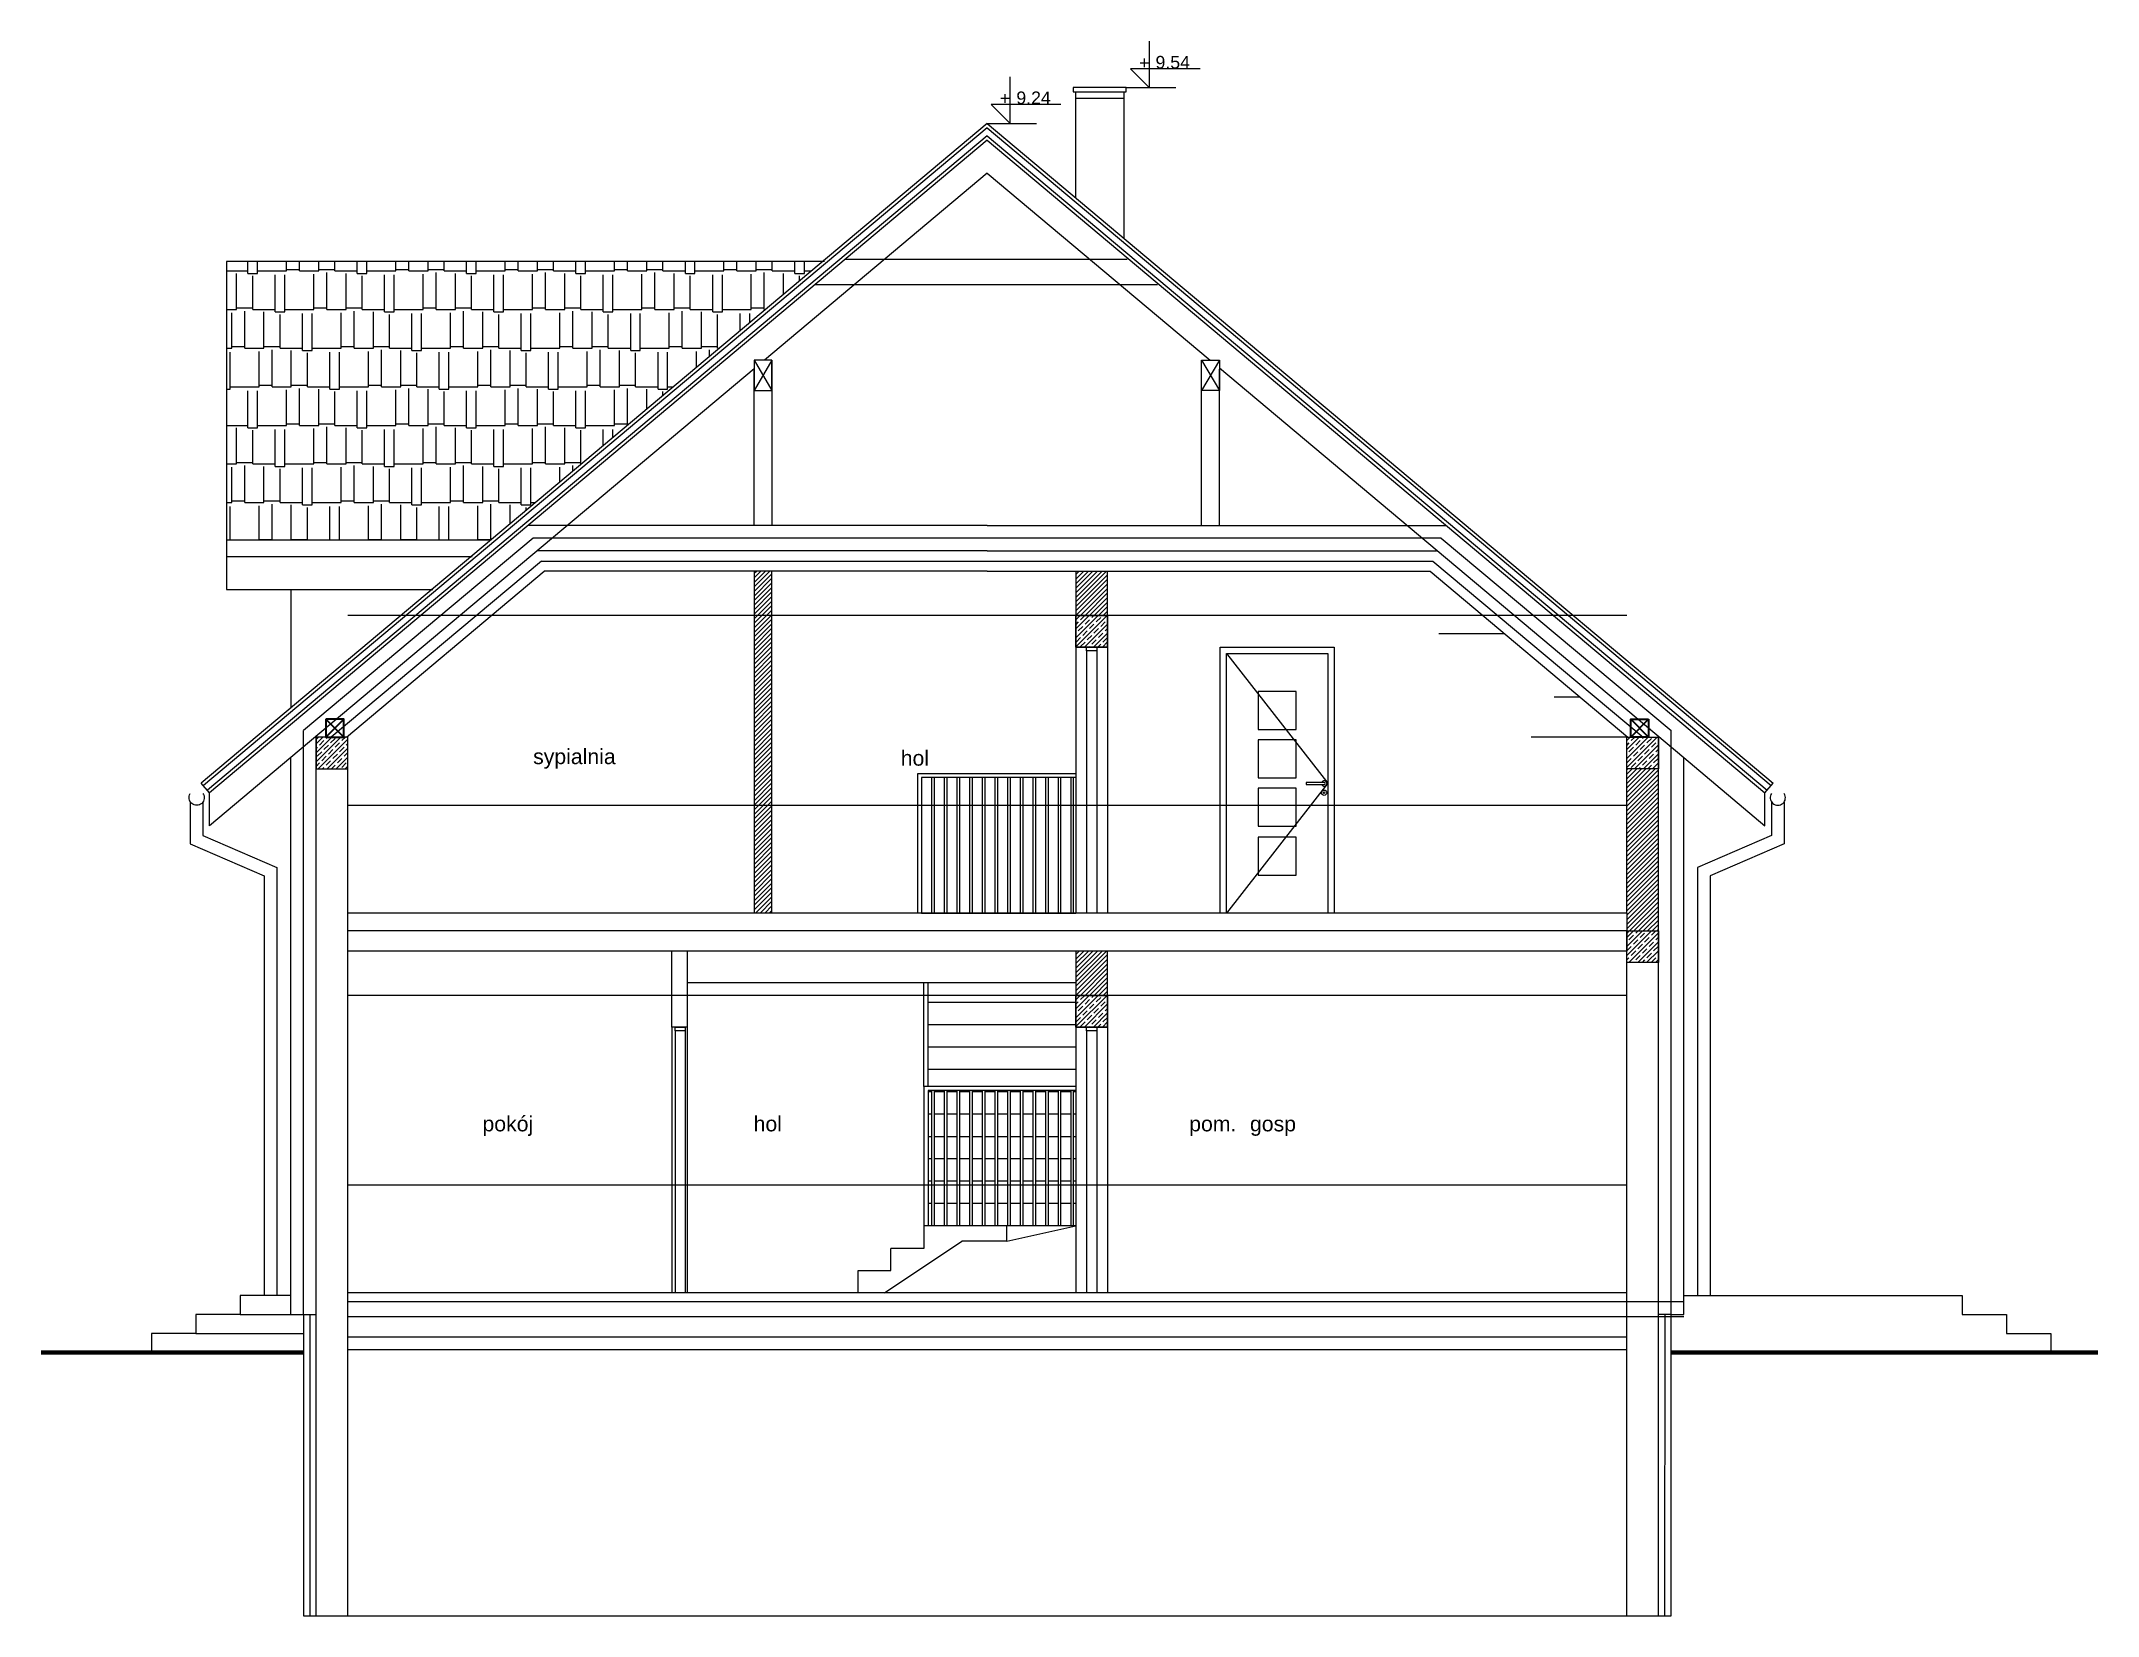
# Model space of a CAD drawing. Header units: millimetres. Extents: x -9611 to -376, y -6523 to 4668.
# Drawn here: x -9445 to -7821, y -3296 to -2052 of the extents above; entities that cross this region are included whole.
import ezdxf

# ---------------------------------------------------------------- set-up
doc = ezdxf.new("R2010")
doc.units = ezdxf.units.MM
doc.layers.get('0').update_dxf_attribs({"lineweight": 0})
doc.layers.add('A-murowane', color=3, linetype='Continuous', lineweight=35)
doc.layers.add('A-p.widokowa', color=6, linetype='Continuous', lineweight=15)
doc.styles.get("Standard").update_dxf_attribs({"font": 'arial.ttf'})
pattern_1 = [(225, (-15523.9074, -191.6996), (3.535534, -3.535534), []), (225, (-15527.4324, -191.6996), (3.535534, -3.535534), [5, -2.5])]
pattern_2 = [(45, (-15523.9074, -191.6996), (-1.7960512, 1.7960512), [])]

msp = doc.modelspace()

# ---------------------------------------------------------------- texts
at = {"attachment_point": 1}
for s, width, insert, char_height in [('+', 13.143, (-8578.1, -2064.3), 10), ('\\pi-6.3958;9.54', 13.143, (-8558.7, -2064), 10), ('+', 13.143, (-8688, -2092.4), 10), ('\\pi-6.3958;9.24', 13.143, (-8668.6, -2092.1), 10), ('sypialnia', 87.894, (-9056.6, -2611.3), 12), ('hol', 87.894, (-8766.3, -2612.5), 12), ('pokój', 87.894, (-9096.6, -2901.3), 12), ('hol', 87.894, (-8882.5, -2901.3), 12), ('\\pi-36,l48,t60;pom.^Igosp', 170.465, (-8550.5, -2901.3), 12)]:
    msp.add_mtext_dynamic_manual_height_columns(s, width=width, gutter_width=12.5, heights=[0], dxfattribs=dict(at, insert=insert, char_height=char_height))

# ---------------------------------------------------------------- blocks, each defined once
blk = doc.blocks.new('A$C2C892FF1')
at = {"layer": 'A-murowane'}
for p, q in [((-14, 7), (0, -7)), ((-14, -7), (0, 7))]:
    blk.add_line(p, q, dxfattribs=at)
blk.add_lwpolyline([(-14, -7), (0, -7), (0, 7), (-14, 7)], close=True, dxfattribs=at)
blk = doc.blocks.new('A$C3A4D36EB')
for p, q in [((69.3, 389.8), (69.3, 363.2)), ((79.3, 389.8), (79.3, 356.6)), ((69.3, 363.2), (11, 337.9)), ((79.3, 356.6), (21, 331.3)), ((11, 337.9), (11, 0)), ((21, 331.3), (21, 0))]:
    blk.add_line(p, q)
blk.add_arc((74.3, 393.1), 6, 145.1857, 33.4096)
blk = doc.blocks.new('A$C287F3B46')
at = {"layer": 'A-p.widokowa'}
for p, q in [((-114, 107), (-114, 0)), ((-112, 107), (-112, 0)), ((-104, 107), (-104, 0)), ((-102, 107), (-102, 0)), ((-94, 107), (-94, 0)), ((-92, 107), (-92, 0)), ((-84, 107), (-84, 0)), ((-82, 107), (-82, 0)), ((-74, 107), (-74, 0)), ((-72, 107), (-72, 0)), ((-64, 107), (-64, 0)), ((-62, 107), (-62, 0)), ((-54, 107), (-54, 0)), ((-52, 107), (-52, 0)), ((-44, 107), (-44, 0)), ((-42, 107), (-42, 0)), ((-34, 107), (-34, 0)), ((-32, 107), (-32, 0)), ((-24, 107), (-24, 0)), ((-22, 107), (-22, 0)), ((-14, 107), (-14, 0)), ((-12, 107), (-12, 0)), ((-4, 107), (-4, 0)), ((-2, 107), (-2, 0))]:
    blk.add_line(p, q, dxfattribs=at)
for points in [[(0, 110), (-125, 110), (-125, 0)], [(0, 107), (-122, 107), (-122, 0)]]:
    blk.add_lwpolyline(points, dxfattribs=at)
blk = doc.blocks.new('A$C09944CE6')
at = {"layer": 'A-p.widokowa'}
for p, q in [((-114, -3), (-114, -110)), ((-112, -3), (-112, -110)), ((-104, -3), (-104, -110)), ((-102, -3), (-102, -110)), ((-94, -3), (-94, -110)), ((-92, -3), (-92, -110)), ((-84, -3), (-84, -110)), ((-82, -3), (-82, -110)), ((-74, -3), (-74, -110)), ((-72, -3), (-72, -110)), ((-64, -3), (-64, -110)), ((-62, -3), (-62, -110)), ((-54, -3), (-54, -110)), ((-52, -3), (-52, -110)), ((-44, -3), (-44, -110)), ((-42, -3), (-42, -110)), ((-34, -3), (-34, -110)), ((-32, -3), (-32, -110)), ((-24, -3), (-24, -110)), ((-22, -3), (-22, -110)), ((-14, -3), (-14, -110)), ((-12, -3), (-12, -110)), ((-4, -3), (-4, -110)), ((-2, -3), (-2, -110))]:
    blk.add_line(p, q, dxfattribs=at)
for points in [[(0, 0), (-120, 0), (-120, -110)], [(0, -3), (-116.7, -3), (-116.7, -110)]]:
    blk.add_lwpolyline(points, dxfattribs=at)
blk = doc.blocks.new('A$C2233616D')
at = {"extrusion": (-9.93912e-09, 3.39862e-09, 1), "elevation": 0}
blk.add_lwpolyline([(-13.6, 7), (0.4, 7, 1), (0.4, 8.5), (-13.6, 8.5)], format="xyb", close=True, dxfattribs=at)
blk.add_lwpolyline([(-1.6, 7, 5.456211), (-1.6, 8.5)], format="xyb", dxfattribs=at)
for radius in [2.11, 0.658]:
    blk.add_circle((0.4, 0.5), radius)

# ---------------------------------------------------------------- hatches: boundary and pattern name
h = msp.add_hatch()
h.set_pattern_fill('AR-RSHKE', color=256, scale=0.1)
h.set_pattern_definition([(0, (-15523.907, -191.7), (64.77, 30.48), [15.24, -12.7, 17.78, -7.62, 22.86, -10.16]), (0, (-15508.667, -190.43), (64.77, 30.48), [12.7, -48.26, 10.16, -15.24]), (0, (-15478.187, -193.605), (64.77, 30.48), [7.62, -78.74]), (90, (-15523.907, -191.7), (-21.59, 30.48), [29.21, -92.71]), (90, (-15508.667, -191.7), (-21.59, 30.48), [28.575, -93.345]), (90, (-15495.967, -191.7), (-21.59, 30.48), [26.67, -95.25]), (90, (-15478.187, -193.605), (-21.59, 30.48), [29.21, -92.71]), (90, (-15470.567, -193.605), (-21.59, 30.48), [29.21, -92.71]), (90, (-15447.707, -191.7), (-21.59, 30.48), [27.94, -93.98])])
h.paths.add_polyline_path([(-9085.7, -2442.7), (-8828, -2226.4), (-9298.6, -2226.4), (-9298.6, -2446.2), (-9089.9, -2446.2)])
h = msp.add_hatch()
h.set_pattern_fill('ANSI31', color=256, scale=0.8)
h.set_pattern_definition(pattern_2)
h.paths.add_polyline_path([(-8868, -2470.9), (-8882, -2470.9), (-8882, -2740.9), (-8868, -2740.9)])
h = msp.add_hatch()
h.set_pattern_fill('ANSI31', color=256, scale=0.8)
h.set_pattern_definition(pattern_2)
h.paths.add_polyline_path([(-8628, -2505.9), (-8603, -2505.9), (-8603, -2470.9), (-8628, -2470.9)])
h = msp.add_hatch()
h.set_pattern_fill('JIS_STN_1E', color=256, scale=5, angle=180)
h.set_pattern_definition(pattern_1)
h.paths.add_polyline_path([(-8628, -2505.9), (-8603, -2505.9), (-8603, -2530.9), (-8628, -2530.9)])
h = msp.add_hatch()
h.set_pattern_fill('JIS_STN_1E', color=256, scale=5, angle=180)
h.set_pattern_definition(pattern_1)
h.paths.add_polyline_path([(-9203, -2601.9), (-9228, -2601.9), (-9228, -2626.9), (-9203, -2626.9)])
h = msp.add_hatch()
h.set_pattern_fill('JIS_STN_1E', color=256, scale=5, angle=180)
h.set_pattern_definition(pattern_1)
h.paths.add_polyline_path([(-8193, -2601.9), (-8168, -2601.9), (-8168, -2626.9), (-8193, -2626.9)])
h = msp.add_hatch()
h.set_pattern_fill('ANSI31', color=256, scale=0.8)
h.set_pattern_definition(pattern_2)
h.paths.add_polyline_path([(-8168, -2626.9), (-8193, -2626.9), (-8193, -2754.9), (-8168, -2754.9)])
h = msp.add_hatch()
h.set_pattern_fill('JIS_STN_1E', color=256, scale=5, angle=180)
h.set_pattern_definition(pattern_1)
h.paths.add_polyline_path([(-8193, -2754.9), (-8168, -2754.9), (-8168, -2779.9), (-8193, -2779.9)])
h = msp.add_hatch()
h.set_pattern_fill('ANSI31', color=256, scale=0.8)
h.set_pattern_definition([(45, (-15523.9074, -491.6996), (-1.7960512, 1.7960512), [])])
h.paths.add_polyline_path([(-8603, -2770.9), (-8628, -2770.9), (-8628, -2805.9), (-8603, -2805.9)])
h = msp.add_hatch()
h.set_pattern_fill('JIS_STN_1E', color=256, scale=5, angle=180)
h.set_pattern_definition([(225, (-15523.9074, -491.6996), (3.535534, -3.535534), []), (225, (-15527.4324, -491.6996), (3.535534, -3.535534), [5, -2.5])])
h.paths.add_polyline_path([(-8628, -2805.9), (-8603, -2805.9), (-8603, -2830.9), (-8628, -2830.9)])

# ---------------------------------------------------------------- linework, layer by layer
for p, q in [((-8628.1, -2092.3), (-8590.1, -2092.3)), ((-8588.2, -2089), (-8549.1, -2089)), ((-8628.1, -2097.3), (-8590.1, -2097.3)), ((-8698, -2117.4), (-9318.7, -2638.2)), ((-8698, -2120.7), (-9317, -2640.1)), ((-8698, -2127.2), (-9313.8, -2643.9)), ((-8698, -2117.4), (-8077.4, -2638.2)), ((-8698, -2117.4), (-8659, -2117.4)), ((-8698, -2120.7), (-8079, -2640.1)), ((-8698, -2127.2), (-8082.2, -2643.9)), ((-8698, -2130.5), (-9312.2, -2645.9)), ((-8698, -2130.5), (-8083.8, -2645.9)), ((-8698, -2156.6), (-8874, -2304.3)), ((-8698, -2156.6), (-8522, -2304.3)), ((-8810.1, -2224.5), (-8587.4, -2224.5)), ((-8834, -2244.5), (-8563.5, -2244.5)), ((-8868, -2304.3), (-8882, -2328.3)), ((-8882, -2304.3), (-8868, -2328.3)), ((-8868, -2304.3), (-8868, -2434.9)), ((-8528.7, -2434.9), (-8528.7, -2304.3)), ((-8528.7, -2304.3), (-8514.7, -2328.3)), ((-8514.7, -2304.3), (-8528.7, -2328.3)), ((-8882, -2311), (-9248, -2618.1)), ((-8882, -2434.9), (-8882, -2312)), ((-8514.7, -2310.4), (-8148, -2618.1)), ((-8514.7, -2434.9), (-8514.7, -2311.4)), ((-8698, -2434.9), (-9060.1, -2434.9)), ((-8698, -2434.9), (-8335.9, -2434.9)), ((-9298.6, -2446.2), (-9089.9, -2446.2)), ((-9056.5, -2444.9), (-9238, -2596.8)), ((-8339.6, -2444.9), (-9056.5, -2444.9)), ((-8339.6, -2444.9), (-8158, -2596.8)), ((-9298.6, -2459.3), (-9104.8, -2459.3)), ((-8698, -2454.9), (-9052.9, -2454.9)), ((-8698, -2454.9), (-8343.2, -2454.9)), ((-9203.9, -2601.9), (-9047.8, -2470.9)), ((-8698, -2470.9), (-9047.8, -2470.9)), ((-8882, -2470.9), (-8882, -2740.9)), ((-8882, -2470.9), (-8882, -2740.9)), ((-8868, -2740.9), (-8868, -2470.9)), ((-8868, -2740.9), (-8868, -2470.9)), ((-8698, -2470.9), (-8348.3, -2470.9)), ((-8348.3, -2470.9), (-8192.1, -2601.9)), ((-9248, -2485.3), (-9135.9, -2485.3)), ((-8193, -2505.9), (-9203, -2505.9)), ((-8628, -2530.9), (-8628, -2740.9)), ((-8603, -2530.9), (-8603, -2740.9)), ((-8289.7, -2520.5), (-8341.4, -2520.5)), ((-8619.5, -2533.9), (-8619.5, -2740.9)), ((-8611.5, -2533.9), (-8611.5, -2740.9)), ((-8509, -2535.9), (-8429, -2638.4)), ((-8230.1, -2570.4), (-8250.4, -2570.4)), ((-9238, -3057.9), (-9238, -2596.8)), ((-8158, -3057.9), (-8158, -2596.8)), ((-9228, -3295.9), (-9228, -2601.5)), ((-9203, -3295.9), (-9203, -2601.9)), ((-8193, -2601.9), (-8268.5, -2601.9)), ((-8193, -2740.9), (-8193, -2601.9)), ((-8168, -3295.9), (-8168, -2601.5)), ((-9248, -2618.1), (-9312.2, -2671.9)), ((-9248, -3057.9), (-9248, -2618.1)), ((-8148, -2618.1), (-8083.8, -2671.9)), ((-8148, -3057.9), (-8148, -2618.2)), ((-9312.2, -2645.9), (-9318.7, -2638.2)), ((-9312.2, -2671.9), (-9312.2, -2645.9)), ((-8429, -2638.4), (-8509, -2740.9)), ((-8083.8, -2645.9), (-8077.4, -2638.2)), ((-8083.8, -2671.9), (-8083.8, -2645.9)), ((-8193, -2655.9), (-9203, -2655.9)), ((-8193, -2740.9), (-9203, -2740.9)), ((-8750, -2740.9), (-8628, -2740.9)), ((-8193, -2740.9), (-8193, -2770.9)), ((-8193, -2754.9), (-9203, -2754.9)), ((-8193, -2770.9), (-9203, -2770.9)), ((-8628, -2770.9), (-8935, -2770.9)), ((-8193, -3295.9), (-8193, -2770.9)), ((-8193, -2805.9), (-9203, -2805.9)), ((-8628, -2795.9), (-8935, -2795.9)), ((-8748, -2878), (-8748, -2795.9)), ((-8744.7, -2878), (-8744.7, -2795.9)), ((-8628, -2811.6), (-8744.7, -2811.6)), ((-8947, -2830.9), (-8947, -3040.9)), ((-8944.4, -2833.9), (-8944.4, -3040.9)), ((-8936.4, -2833.9), (-8936.4, -3040.9)), ((-8935, -2830.9), (-8935, -3040.9)), ((-8628, -2829.3), (-8744.7, -2829.3)), ((-8628, -2830.9), (-8628, -3040.9)), ((-8619.5, -2833.9), (-8619.5, -3040.9)), ((-8611.5, -2833.9), (-8611.5, -3040.9)), ((-8603, -2830.9), (-8603, -3040.9)), ((-8628, -2846.9), (-8744.7, -2846.9)), ((-8628, -2864.5), (-8744.7, -2864.5)), ((-8742, -2882.2), (-8744.7, -2882.2)), ((-8732, -2882.2), (-8740, -2882.2)), ((-8722, -2882.2), (-8730, -2882.2)), ((-8712, -2882.2), (-8720, -2882.2)), ((-8702, -2882.2), (-8710, -2882.2)), ((-8692, -2882.2), (-8700, -2882.2)), ((-8682, -2882.2), (-8690, -2882.2)), ((-8672, -2882.2), (-8680, -2882.2)), ((-8662, -2882.2), (-8670, -2882.2)), ((-8652, -2882.2), (-8660, -2882.2)), ((-8642, -2882.2), (-8650, -2882.2)), ((-8632, -2882.2), (-8640, -2882.2)), ((-8628, -2882.2), (-8630, -2882.2)), ((-8742, -2899.8), (-8744.7, -2899.8)), ((-8732, -2899.8), (-8740, -2899.8)), ((-8722, -2899.8), (-8730, -2899.8)), ((-8712, -2899.8), (-8720, -2899.8)), ((-8702, -2899.8), (-8710, -2899.8)), ((-8692, -2899.8), (-8700, -2899.8)), ((-8682, -2899.8), (-8690, -2899.8)), ((-8672, -2899.8), (-8680, -2899.8)), ((-8662, -2899.8), (-8670, -2899.8)), ((-8652, -2899.8), (-8660, -2899.8)), ((-8642, -2899.8), (-8650, -2899.8)), ((-8632, -2899.8), (-8640, -2899.8)), ((-8628, -2899.8), (-8630, -2899.8)), ((-8742, -2917.5), (-8744.7, -2917.5)), ((-8732, -2917.5), (-8740, -2917.5)), ((-8722, -2917.5), (-8730, -2917.5)), ((-8712, -2917.5), (-8720, -2917.5)), ((-8702, -2917.5), (-8710, -2917.5)), ((-8692, -2917.5), (-8700, -2917.5)), ((-8682, -2917.5), (-8690, -2917.5)), ((-8672, -2917.5), (-8680, -2917.5)), ((-8662, -2917.5), (-8670, -2917.5)), ((-8652, -2917.5), (-8660, -2917.5)), ((-8642, -2917.5), (-8650, -2917.5)), ((-8632, -2917.5), (-8640, -2917.5)), ((-8628, -2917.5), (-8630, -2917.5)), ((-8742, -2935.1), (-8744.7, -2935.1)), ((-8732, -2935.1), (-8740, -2935.1)), ((-8722, -2935.1), (-8730, -2935.1)), ((-8712, -2935.1), (-8720, -2935.1)), ((-8702, -2935.1), (-8710, -2935.1)), ((-8692, -2935.1), (-8700, -2935.1)), ((-8682, -2935.1), (-8690, -2935.1)), ((-8672, -2935.1), (-8680, -2935.1)), ((-8662, -2935.1), (-8670, -2935.1)), ((-8652, -2935.1), (-8660, -2935.1)), ((-8642, -2935.1), (-8650, -2935.1)), ((-8632, -2935.1), (-8640, -2935.1)), ((-8628, -2935.1), (-8630, -2935.1)), ((-8193, -2955.9), (-9203, -2955.9)), ((-8742, -2952.7), (-8744.7, -2952.7)), ((-8732, -2952.7), (-8740, -2952.7)), ((-8722, -2952.7), (-8730, -2952.7)), ((-8712, -2952.7), (-8720, -2952.7)), ((-8702, -2952.7), (-8710, -2952.7)), ((-8692, -2952.7), (-8700, -2952.7)), ((-8682, -2952.7), (-8690, -2952.7)), ((-8672, -2952.7), (-8680, -2952.7)), ((-8662, -2952.7), (-8670, -2952.7)), ((-8652, -2952.7), (-8660, -2952.7)), ((-8642, -2952.7), (-8650, -2952.7)), ((-8632, -2952.7), (-8640, -2952.7)), ((-8628, -2952.7), (-8630, -2952.7)), ((-8742, -2970.4), (-8744.7, -2970.4)), ((-8732, -2970.4), (-8740, -2970.4)), ((-8722, -2970.4), (-8730, -2970.4)), ((-8712, -2970.4), (-8720, -2970.4)), ((-8702, -2970.4), (-8710, -2970.4)), ((-8692, -2970.4), (-8700, -2970.4)), ((-8682, -2970.4), (-8690, -2970.4)), ((-8672, -2970.4), (-8680, -2970.4)), ((-8662, -2970.4), (-8670, -2970.4)), ((-8652, -2970.4), (-8660, -2970.4)), ((-8642, -2970.4), (-8650, -2970.4)), ((-8632, -2970.4), (-8640, -2970.4)), ((-8628, -2970.4), (-8630, -2970.4)), ((-8628, -2988), (-8748, -2988)), ((-8748, -2988), (-8748, -3005.7)), ((-8682.4, -3000), (-8628, -2988)), ((-8682.4, -3000), (-8682.4, -2988)), ((-8779.2, -3040.9), (-8718, -3000)), ((-8682.4, -3000), (-8718, -3000)), ((-8748, -3005.7), (-8774, -3005.7)), ((-8193, -3040.9), (-9203, -3040.9)), ((-8148, -3047.9), (-9203, -3047.9)), ((-8628, -3040.9), (-8800, -3040.9)), ((-9288, -3057.9), (-9248, -3057.9)), ((-9238, -3057.9), (-9238, -3075.9)), ((-9238, -3057.9), (-9228, -3057.9)), ((-8148, -3059.9), (-9203, -3059.9)), ((-8158, -3057.9), (-8168, -3057.9)), ((-8158, -3057.9), (-8148, -3057.9)), ((-8158, -3295.9), (-8158, -3057.9)), ((-9323, -3072.9), (-9238, -3072.9)), ((-8193, -3075.9), (-9203, -3075.9)), ((-8193, -3085.9), (-9203, -3085.9))]:
    msp.add_line(p, q)
at = {"ltscale": 0.8}
for p, q in [((-9050, -2462.9), (-9216.1, -2601.9)), ((-9050, -2462.9), (-8346.1, -2462.9)), ((-8346.1, -2462.9), (-8180, -2601.9))]:
    msp.add_line(p, q, dxfattribs=at)
at = {"ltscale": 0.5}
for p, q in [((-9232.9, -3057.9), (-9232.9, -3295.9)), ((-8163, -3057.9), (-8163.1, -3295.9))]:
    msp.add_line(p, q, dxfattribs=at)
at = {"lineweight": 158}
for p, q in [((-9238, -3087.9), (-9445.1, -3087.9)), ((-8158, -3087.9), (-7820.9, -3087.9))]:
    msp.add_line(p, q, dxfattribs=at)
for points in [[(-8529.9, -2074.2), (-8584.9, -2074.2), (-8569.9, -2089.2), (-8569.9, -2052.3)], [(-8639.8, -2102.4), (-8694.8, -2102.4), (-8679.8, -2117.4), (-8679.8, -2080.5)], [(-8628.1, -2176.1), (-8628.1, -2092.3)], [(-8590.1, -2092.3), (-8590.1, -2208)], [(-8826.5, -2226.4), (-9298.6, -2226.4), (-9298.6, -2485.3), (-9248, -2485.3), (-9248, -2579.1)], [(-8628, -2470.9), (-8628, -2530.9), (-8603, -2530.9), (-8603, -2470.9)], [(-8615.5, -2530.9), (-8611.5, -2530.9), (-8611.5, -2533.9), (-8619.5, -2533.9), (-8619.5, -2530.9), (-8615.5, -2530.9)], [(-8514, -2740.9), (-8514, -2530.9), (-8424, -2530.9), (-8424, -2740.9)], [(-8509, -2740.9), (-8509, -2535.9), (-8429, -2535.9), (-8429, -2740.9)], [(-8935, -2770.9), (-8935, -2830.9), (-8947, -2830.9), (-8947, -2770.9)], [(-8628, -2770.9), (-8628, -2830.9), (-8603, -2830.9), (-8603, -2770.9)], [(-8940.4, -2830.9), (-8936.4, -2830.9), (-8936.4, -2833.9), (-8944.4, -2833.9), (-8944.4, -2830.9), (-8940.4, -2830.9)], [(-8615.5, -2830.9), (-8611.5, -2830.9), (-8611.5, -2833.9), (-8619.5, -2833.9), (-8619.5, -2830.9), (-8615.5, -2830.9)], [(-8800, -3040.9), (-8800, -3023.3), (-8774, -3023.3), (-8774, -3005.7)], [(-9248, -3042.9), (-9288, -3042.9), (-9288, -3057.9), (-9323, -3057.9), (-9323, -3072.9), (-9358, -3072.9), (-9358, -3087.9)], [(-8148, -3042.9), (-7928, -3042.9), (-7928, -3057.9), (-7893, -3057.9), (-7893, -3072.9), (-7858, -3072.9), (-7858, -3087.9)], [(-9248, -3057.9), (-9238, -3057.9), (-9238, -3295.9), (-8158, -3295.9)]]:
    msp.add_lwpolyline(points)
for points in [[(-8630.1, -2092.3), (-8588.2, -2092.3), (-8588.2, -2089), (-8630.1, -2089)], [(-8882, -2304.3), (-8882, -2328.3), (-8868, -2328.3), (-8868, -2304.3)], [(-8514.7, -2304.3), (-8514.7, -2328.3), (-8528.7, -2328.3), (-8528.7, -2304.3)], [(-8628, -2505.9), (-8603, -2505.9), (-8603, -2530.9), (-8628, -2530.9)], [(-8484, -2595.9), (-8454, -2595.9), (-8454, -2565.9), (-8484, -2565.9)], [(-9203, -2601.9), (-9228, -2601.9), (-9228, -2626.9), (-9203, -2626.9)], [(-8484, -2634), (-8454, -2634), (-8454, -2604), (-8484, -2604)], [(-8193, -2601.9), (-8168, -2601.9), (-8168, -2626.9), (-8193, -2626.9)], [(-8484, -2672.2), (-8454, -2672.2), (-8454, -2642.2), (-8484, -2642.2)], [(-8484, -2710.9), (-8454, -2710.9), (-8454, -2680.9), (-8484, -2680.9)], [(-8193, -2754.9), (-8168, -2754.9), (-8168, -2779.9), (-8193, -2779.9)], [(-8628, -2805.9), (-8603, -2805.9), (-8603, -2830.9), (-8628, -2830.9)]]:
    msp.add_lwpolyline(points, close=True)

# ---------------------------------------------------------------- block references
at = {"ltscale": 0.8, "rotation": 270}
msp.add_blockref('A$C2C892FF1', (-9213.2, -2601.9), dxfattribs=at)
at = {"xscale": -1, "rotation": 90}
msp.add_blockref('A$C2C892FF1', (-8182.8, -2601.9), dxfattribs=at)
for name, p in [('A$C287F3B46', (-8628, -2740.9)), ('A$C2233616D', (-8432.4, -2646.4)), ('A$C3A4D36EB', (-8148, -3042.9)), ('A$C09944CE6', (-8628, -2878))]:
    msp.add_blockref(name, p)
at = {"xscale": -1}
msp.add_blockref('A$C3A4D36EB', (-9248, -3042.9), dxfattribs=at)

msp.set_redraw_order([(e.dxf.handle, doc.entitydb.next_handle()) for e in msp.query("TEXT MTEXT ATTDEF DIMENSION ARC_DIMENSION")])  # texts and dimensions are drawn at this point

doc.saveas('drawing.dxf')
